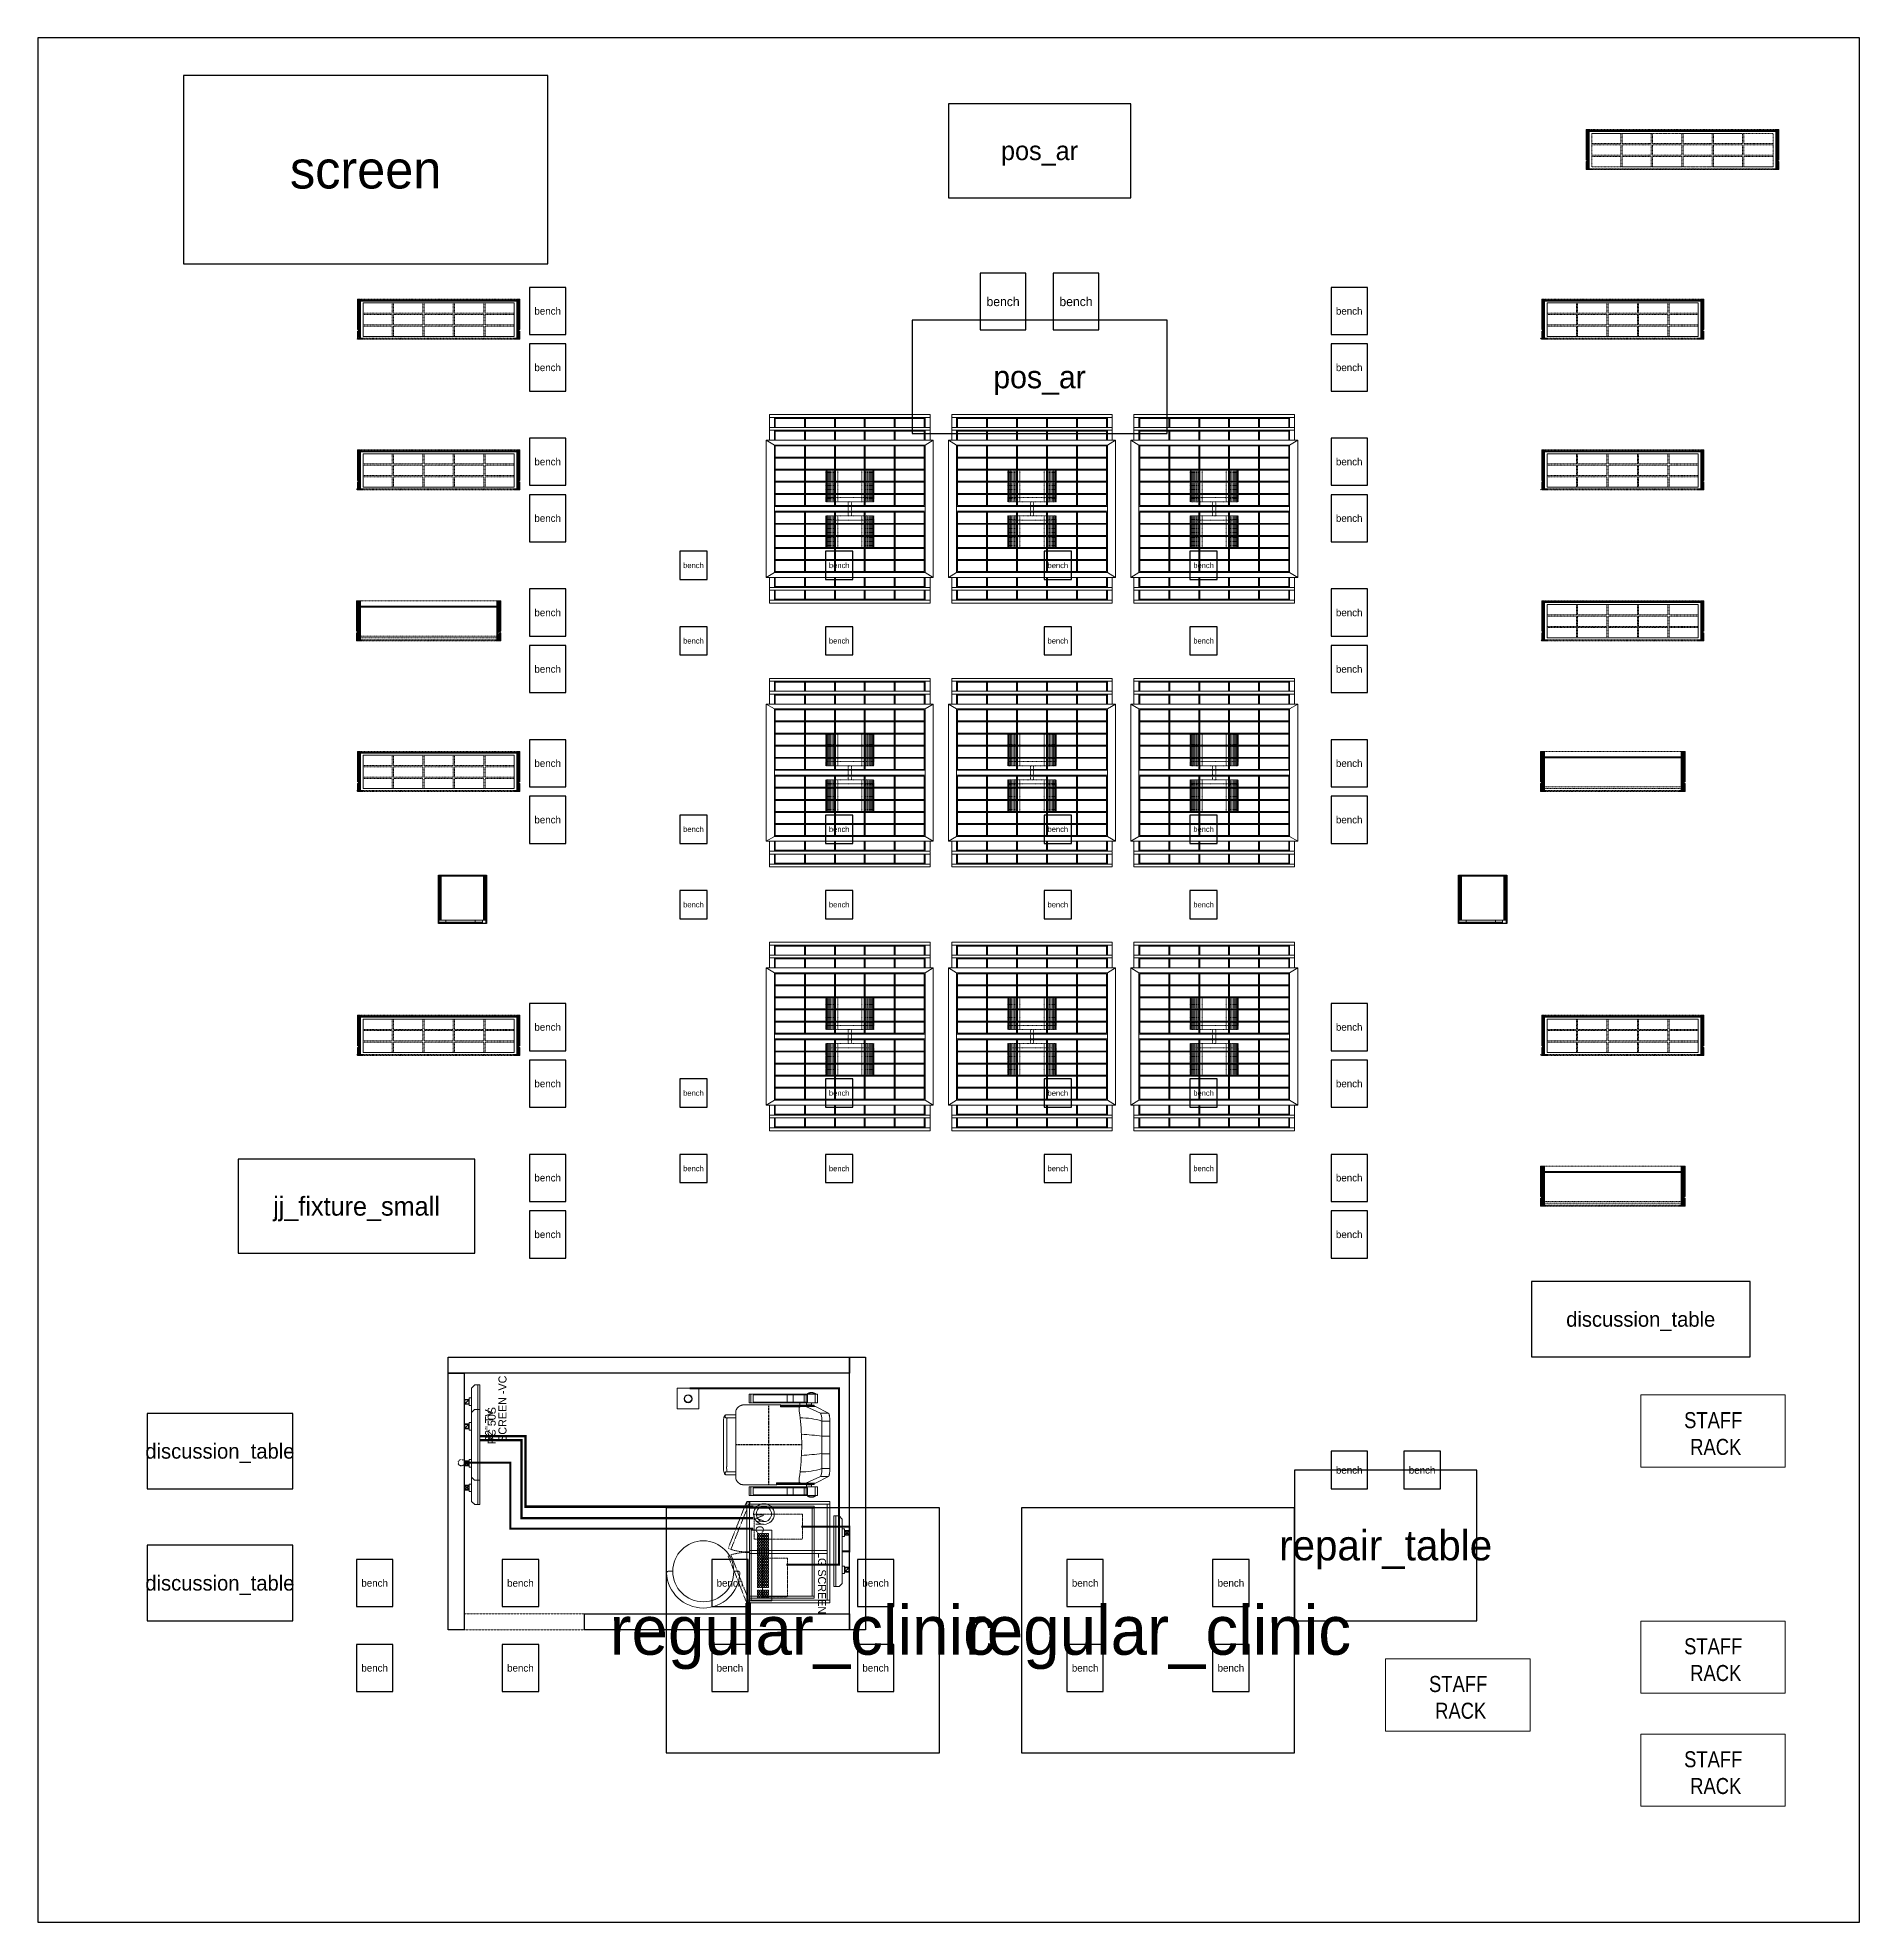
# Model space of a CAD drawing. Header units: metres. Extents: x 0 to 11348, y 0 to 11743.
import ezdxf
from ezdxf.enums import TextEntityAlignment as Align

# ---------------------------------------------------------------- set-up
doc = ezdxf.new("R2010")
doc.units = ezdxf.units.M
for name, pattern in [('a_p6_plan_L18$0$HIDDEN', [0.375, 0.25, -0.125]), ('ACAD_ISO03W100', [30, 12, -18]), ('HIDDEN', [9.525, 6.35, -3.175])]:
    doc.linetypes.add(name, pattern=pattern)
for name, color, linetype in [('FixtureLabels', 2, 'Continuous'), ('Fixtures', 3, 'Continuous'), ('FloorPlan', 1, 'Continuous')]:
    doc.layers.add(name, color=color, linetype=linetype)
for name, color, linetype, lineweight in [('I-LK CURTAIN', 5, 'a_p6_plan_L18$0$HIDDEN', 9), ('I-LK DIM', 252, 'Continuous', 5), ('I-LK EQPMT', 3, 'Continuous', 18), ('I-LK FF&E', 1, 'Continuous', 9), ('I-LK FURNITURE', 13, 'Continuous', 9), ('I-LK IT', 3, 'Continuous', 18), ('I-LK PARTITION', 21, 'Continuous', 25), ('I-LK TEXT', 31, 'Continuous', 5), ('LN-ELEVATION-1', 81, 'Continuous', 13), ('LN-ELEVATION-2', 103, 'Continuous', 20), ('LN-ELEVATION-3', 125, 'a_p6_plan_L18$0$HIDDEN', 18), ('LN-ELEVATION-4', 145, 'Continuous', 13), ('LN-ELEVATION-5', 167, 'Continuous', 5), ('LN-HATCH', 251, 'Continuous', 0)]:
    doc.layers.add(name, color=color, linetype=linetype, lineweight=lineweight)
doc.styles.add('LK TXT', font='Arial Narrow.ttf')
pattern_1 = [(45, (7858558.917, 3503823.203), (-4.4901280605, 4.4901280605), [])]
pattern_2 = [(45, (4208834.247, 1706614.74), (-4.4901280605, 4.4901280605), [])]
pattern_3 = [(45, (4209134.247, 1706614.74), (-4.4901280605, 4.4901280605), [])]
pattern_4 = [(45, (7858054.0837, 3504049.203), (-4.4901280605, 4.4901280605), [])]

msp = doc.modelspace()

# ---------------------------------------------------------------- texts
at = {"layer": 'FixtureLabels'}
for s, height, p in [('pos_ar', 117.4, (6241, 11039)), ('screen', 234.9, (2043, 10921)), ('bench', 56.7, (6014, 10099)), ('bench', 56.7, (6468, 10099)), ('bench', 45.4, (3177, 10040)), ('bench', 45.4, (8170, 10040)), ('bench', 45.4, (3177, 9688)), ('pos_ar', 140.9, (6241, 9629)), ('bench', 45.4, (8170, 9688)), ('bench', 45.4, (3177, 9101)), ('bench', 45.4, (8170, 9101)), ('bench', 45.4, (3177, 8749)), ('bench', 45.4, (8170, 8749)), ('bench', 34, (4085, 8455)), ('bench', 34, (4993, 8455)), ('bench', 34, (6355, 8455)), ('bench', 34, (7263, 8455)), ('bench', 45.4, (3177, 8161)), ('bench', 45.4, (8170, 8161)), ('bench', 34, (4085, 7985)), ('bench', 34, (4993, 7985)), ('bench', 34, (6355, 7985)), ('bench', 34, (7263, 7985)), ('bench', 45.4, (3177, 7809)), ('bench', 45.4, (8170, 7809)), ('bench', 45.4, (3177, 7222)), ('bench', 45.4, (8170, 7222)), ('bench', 45.4, (3177, 6870)), ('bench', 34, (4085, 6811)), ('bench', 34, (4993, 6811)), ('bench', 34, (6355, 6811)), ('bench', 34, (7263, 6811)), ('bench', 45.4, (8170, 6870)), ('bench', 34, (4085, 6341)), ('bench', 34, (4993, 6341)), ('bench', 34, (6355, 6341)), ('bench', 34, (7263, 6341)), ('bench', 45.4, (3177, 5578)), ('bench', 45.4, (8170, 5578)), ('bench', 45.4, (3177, 5226)), ('bench', 34, (4085, 5167)), ('bench', 34, (4993, 5167)), ('bench', 34, (6355, 5167)), ('bench', 34, (7263, 5167)), ('bench', 45.4, (8170, 5226)), ('bench', 34, (4085, 4697)), ('bench', 34, (4993, 4697)), ('bench', 34, (6355, 4697)), ('bench', 34, (7263, 4697)), ('bench', 45.4, (3177, 4639)), ('bench', 45.4, (8170, 4639)), ('jj_fixture_small', 117.43, (1986, 4462)), ('bench', 45.4, (3177, 4286)), ('bench', 45.4, (8170, 4286)), ('discussion_table', 93.94, (9986, 3758)), ('discussion_table', 93.94, (1135, 2936)), ('bench', 45.4, (8170, 2818)), ('bench', 45.4, (8624, 2818)), ('repair_table', 187.89, (8397, 2349)), ('discussion_table', 93.94, (1135, 2114)), ('bench', 45.4, (2099, 2114)), ('bench', 45.4, (3007, 2114)), ('bench', 45.4, (4312, 2114)), ('bench', 45.4, (5220, 2114)), ('bench', 45.4, (6525, 2114)), ('bench', 45.4, (7433, 2114)), ('regular_clinic', 305.32, (4766, 1820)), ('regular_clinic', 305.32, (6979, 1820)), ('bench', 45.4, (2099, 1585)), ('bench', 45.4, (3007, 1585)), ('bench', 45.4, (4312, 1585)), ('bench', 45.4, (5220, 1585)), ('bench', 45.4, (6525, 1585)), ('bench', 45.4, (7433, 1585))]:
    msp.add_text(s, height=height, dxfattribs=at).set_placement(p, align=Align.MIDDLE_CENTER)

# ---------------------------------------------------------------- blocks, each defined once
blk = doc.blocks.new('clinic screen')
at = {"layer": 'I-LK EQPMT', "ltscale": 12}
for p, q in [((-220, -19), (-201, 0)), ((201, 0), (-201, 0)), ((-139, 0), (-139, 16)), ((-139, 16), (-92, 16)), ((-92, 16), (-92, 0)), ((92, 16), (92, 0)), ((92, 16), (139, 16)), ((139, 0), (139, 16)), ((220, -19), (201, 0)), ((-220, -39), (-220, -19)), ((220, -39), (220, -19))]:
    blk.add_line(p, q, dxfattribs=at)
at = {"layer": 'I-LK EQPMT'}
for p, q in [((-103, 43), (-127, 19)), ((-127, 43), (-103, 19)), ((103, 43), (127, 19))]:
    blk.add_line(p, q, dxfattribs=at)
for points in [[(-130, 16), (-100, 16), (-100, 46), (-130, 46)], [(-127, 19), (-103, 19), (-103, 43), (-127, 43)], [(130, 16), (100, 16), (100, 46), (130, 46)], [(127, 19), (103, 19), (103, 43), (127, 43)]]:
    blk.add_lwpolyline(points, close=True, dxfattribs=at)
at = {"layer": 'I-LK EQPMT', "ltscale": 12}
blk.add_lwpolyline([(-220, -52), (-220, -39), (220, -39), (220, -52)], close=True, dxfattribs=at)
at = {"layer": 'I-LK EQPMT', "ltscale": 12, "insert": (5, -100), "char_height": 50, "attachment_point": 1}
blk.add_mtext_dynamic_manual_height_columns('LG SCREEN', width=466.48, gutter_width=12.5, heights=[0], dxfattribs=at)
blk = doc.blocks.new('a$c18799085')
at = {"layer": 'I-LK EQPMT', "ltscale": 12}
for p, q in [((81, 110), (81, 125)), ((81, 125), (128, 125)), ((128, 125), (128, 110)), ((617, 125), (617, 110)), ((617, 125), (664, 125)), ((664, 110), (664, 125)), ((0, 90), (19, 110)), ((0, 71), (0, 90)), ((726, 110), (19, 110)), ((745, 90), (726, 110)), ((745, 71), (745, 90))]:
    blk.add_line(p, q, dxfattribs=at)
at = {"layer": 'I-LK EQPMT'}
for p, q in [((117, 153), (93, 128)), ((93, 153), (117, 128)), ((628, 153), (652, 128))]:
    blk.add_line(p, q, dxfattribs=at)
for points in [[(90, 125), (120, 125), (120, 156), (90, 156)], [(93, 128), (117, 128), (117, 153), (93, 153)], [(655, 125), (625, 125), (625, 156), (655, 156)], [(652, 128), (628, 128), (628, 153), (652, 153)]]:
    blk.add_lwpolyline(points, close=True, dxfattribs=at)
at = {"layer": 'I-LK EQPMT', "ltscale": 12}
blk.add_lwpolyline([(0, 58), (0, 71), (745, 71), (745, 58)], close=True, dxfattribs=at)
at = {"layer": 'I-LK TEXT', "color": 0, "ltscale": 2, "insert": (391, 26), "char_height": 50, "attachment_point": 1}
blk.add_mtext_dynamic_manual_height_columns('32" TV SCREEN -VC', width=466.48, gutter_width=12.5, heights=[0], dxfattribs=at)
blk = doc.blocks.new('clinic pc50s')
at = {"layer": 'I-LK EQPMT', "ltscale": 12}
for p, q in [((8, 107), (27, 126)), ((429, 126), (27, 126)), ((90, 126), (90, 142)), ((90, 142), (136, 142)), ((136, 142), (136, 126)), ((320, 142), (320, 126)), ((320, 142), (367, 142)), ((367, 126), (367, 142)), ((448, 107), (429, 126)), ((8, 87), (8, 107)), ((448, 87), (448, 107))]:
    blk.add_line(p, q, dxfattribs=at)
at = {"layer": 'I-LK EQPMT'}
for p, q in [((125, 169), (101, 145)), ((101, 169), (125, 145)), ((331, 169), (355, 145))]:
    blk.add_line(p, q, dxfattribs=at)
for points in [[(98, 142), (128, 142), (128, 172), (98, 172)], [(101, 145), (125, 145), (125, 169), (101, 169)], [(358, 142), (328, 142), (328, 172), (358, 172)], [(355, 145), (331, 145), (331, 169), (355, 169)]]:
    blk.add_lwpolyline(points, close=True, dxfattribs=at)
at = {"layer": 'I-LK EQPMT', "ltscale": 12}
blk.add_lwpolyline([(8, 74), (8, 87), (448, 87), (448, 74)], close=True, dxfattribs=at)
at = {"layer": 'I-LK EQPMT', "ltscale": 12, "insert": (233, 26), "char_height": 50, "attachment_point": 1}
blk.add_mtext_dynamic_manual_height_columns('PC 50S', width=466.48, gutter_width=12.5, heights=[0], dxfattribs=at)
blk = doc.blocks.new('*u12')
at = {"layer": 'I-LK EQPMT', "ltscale": 12}
blk.add_lwpolyline([(6, 5), (-6, 5), (-6, -5), (6, -5)], close=True, dxfattribs=at)
blk = doc.blocks.new('*u13')
at = {"color": 0, "linetype": 'ByBlock', "lineweight": -2, "transparency": 16777216}
for p in [(0, 0), (18, 0), (36, 0), (54, 0), (72, 0), (90, 0), (108, 0), (126, 0), (144, 0), (162, 0), (180, 0), (198, 0), (216, 0), (233, 0), (251, 0), (269, 0), (287, 0), (305, 0), (323, 0), (0, -15), (0, -29), (0, -44), (0, -59), (18, -15), (18, -29), (18, -44), (18, -59), (36, -15), (36, -29), (36, -44), (36, -59), (54, -15), (54, -29), (54, -44), (54, -59), (72, -15), (72, -29), (72, -44), (72, -59), (90, -15), (90, -29), (90, -44), (90, -59), (108, -15), (108, -29), (108, -44), (108, -59), (126, -15), (126, -29), (126, -44), (126, -59), (144, -15), (144, -29), (144, -44), (144, -59), (162, -15), (162, -29), (162, -44), (162, -59), (180, -15), (180, -29), (180, -44), (180, -59), (198, -15), (198, -29), (198, -44), (198, -59), (216, -15), (216, -29), (216, -44), (216, -59), (233, -15), (233, -29), (233, -44), (233, -59), (251, -15), (251, -29), (251, -44), (251, -59), (269, -15), (269, -29), (269, -44), (269, -59), (287, -15), (287, -29), (287, -44), (287, -59), (305, -15), (305, -29), (305, -44), (305, -59), (323, -15), (323, -29), (323, -44), (323, -59)]:
    blk.add_blockref('*U12', p, dxfattribs=at)
blk = doc.blocks.new('*u10')
at = {"layer": 'I-LK EQPMT', "ltscale": 12}
blk.add_lwpolyline([(6, 5), (-6, 5), (-6, -5), (6, -5)], close=True, dxfattribs=at)
blk = doc.blocks.new('*u11')
at = {"color": 0, "linetype": 'ByBlock', "lineweight": -2, "transparency": 16777216}
for p in [(0, 0), (18, 0), (36, 0), (0, -15), (0, -29), (0, -44), (0, -59), (18, -15), (18, -29), (18, -44), (18, -59), (36, -15), (36, -29), (36, -44), (36, -59)]:
    blk.add_blockref('*U10', p, dxfattribs=at)
blk = doc.blocks.new('it keyboard')
at = {"ltscale": 12}
blk.add_lwpolyline([(8, 0), (8, 129), (448, 129), (448, 0)], close=True, dxfattribs=at)
for name, p in [('*U13', (35, 102)), ('*U11', (387, 102))]:
    blk.add_blockref(name, p)
blk = doc.blocks.new('it mic')
at = {"layer": 'I-LK EQPMT', "ltscale": 12}
for radius in [64.5, 47.4]:
    blk.add_circle((235, 65), radius, dxfattribs=at)
at = {"layer": 'I-LK EQPMT', "ltscale": 12, "insert": (233, 64), "char_height": 50, "attachment_point": 1}
blk.add_mtext_dynamic_manual_height_columns('MIC', width=466.48, gutter_width=12.5, heights=[0], dxfattribs=at)
blk = doc.blocks.new('clinic chair')
at = {"layer": 'Defpoints', "linetype": 'HIDDEN'}
for p, q in [((0, 206), (0, -206)), ((-249, 0), (249, 0))]:
    blk.add_line(p, q, dxfattribs=at)
at = {"layer": 'I-LK FURNITURE'}
for points in [[(-197, 373), (-238, 292), (-238, 231, 0.110434), (-238, 230), (-238, 199), (-238, 199)], [(238, 199), (238, 199), (238, 230, 0.107055), (238, 231), (238, 292), (197, 373)], [(236, 193, -0.026868), (242, 193), (242, 193), (242, 194), (242, 194), (242, 194), (242, 195), (242, 195), (242, 195), (242, 195), (242, 196), (242, 196), (242, 196), (242, 196), (242, 197), (241, 197), (241, 198), (241, 198), (241, 199), (241, 199), (241, 199), (240, 199), (240, 200), (240, 200), (240, 200), (240, 200), (240, 200), (239, 201), (239, 201), (239, 201), (239, 201), (238, 201), (238, 202)], [(249, 73, 0.004277), (236, 73), (236, 193)], [(-249, 48, -0.00446), (-236, 48), (-236, 48), (-236, 48), (-238, 49), (-241, 50), (-243, 51), (-244, 52), (-245, 52), (-245, 52), (-245, 53), (-245, 53), (-245, 53), (-244, 53), (-244, 54), (-244, 54), (-244, 54), (-244, 54), (-244, 55), (-244, 55), (-243, 55), (-243, 55), (-243, 55), (-243, 56), (-243, 56), (-243, 56), (-243, 56), (-243, 57), (-243, 57), (-243, 57), (-243, 57), (-243, 58), (-243, 58), (-243, 58), (-243, 59), (-243, 59), (-243, 59)]]:
    blk.add_lwpolyline(points, format="xyb", dxfattribs=at)
for points in [[(-147, 331), (-147, 381), (-152, 381), (-156, 380), (-160, 380), (-164, 380), (-168, 380), (-172, 379), (-176, 379), (-179, 379), (-183, 378), (-185, 377), (-188, 377), (-190, 376), (-193, 376), (-194, 375), (-195, 374), (-196, 373), (-197, 373), (-197, 322)], [(-147, 381), (147, 381)], [(-55, 331), (-55, 381)], [(55, 331), (55, 381)], [(197, 322), (197, 373), (196, 373), (196, 374), (194, 375), (193, 376), (191, 376), (188, 377), (186, 377), (183, 378), (179, 379), (176, 379), (172, 379), (168, 380), (164, 380), (160, 380), (156, 380), (152, 381), (147, 381), (147, 331)], [(-316, 291), (-318, 291), (-319, 290), (-319, 290), (-319, 289), (-320, 289), (-320, 288), (-320, 288), (-321, 287), (-321, 286), (-321, 286), (-322, 285), (-322, 285), (-322, 284), (-322, 284), (-323, 283), (-323, 283), (-323, 282), (-323, 282), (-323, 281), (-324, 280), (-324, 280), (-324, 279), (-324, 278), (-325, 278), (-325, 277), (-325, 277), (-325, 276), (-325, 275), (-325, 275), (-326, 274), (-326, 274), (-326, 272), (-326, 270), (-326, 270), (-326, 269), (-326, 269), (-326, 268), (-326, 268), (-326, 267), (-326, 267), (-326, 266), (-326, 266), (-326, 265), (-326, 265), (-326, 264), (-326, 264), (-326, 263), (-326, 262), (-326, 262), (-326, 261), (-326, 261), (-326, 259), (-326, 259), (-326, 258), (-326, 258), (-326, 257), (-325, 257), (-325, 256), (-325, 256), (-325, 255), (-325, 254), (-325, 254), (-325, 253), (-324, 253), (-324, 252), (-324, 251), (-324, 251), (-323, 250), (-323, 250), (-323, 249), (-323, 249), (-323, 248), (-322, 248), (-322, 247), (-322, 246), (-322, 246), (-321, 245), (-321, 245), (-321, 244), (-320, 244), (-320, 243), (-320, 243), (-319, 242), (-319, 242), (-319, 241), (-318, 241), (-316, 241)], [(-318, 241), (-318, 291)], [(-262, 290), (-262, 303), (-316, 303), (-316, 290), (-262, 290), (-262, 187)], [(-316, 290), (-316, 187)], [(-267, 187), (-267, 242), (-311, 242), (-311, 187)], [(-248, 266), (-250, 267), (-262, 267)], [(-262, 235), (-250, 235), (-248, 236)], [(-250, 235), (-250, 267)], [(-238, 277), (-242, 277), (-242, 283), (-242, 283), (-243, 283), (-243, 283), (-243, 283), (-243, 283), (-243, 283), (-244, 283), (-244, 283), (-244, 283), (-244, 283), (-244, 283), (-245, 282), (-245, 282), (-245, 282), (-245, 282), (-246, 282), (-246, 282), (-246, 282), (-246, 282), (-246, 282), (-246, 281), (-247, 281), (-247, 281), (-247, 281), (-247, 281), (-247, 281), (-247, 281), (-247, 280), (-247, 280), (-248, 280), (-248, 280), (-248, 280), (-248, 279), (-248, 279), (-248, 279), (-248, 278), (-248, 278), (-248, 278), (-248, 278), (-248, 278), (-248, 277), (-248, 277), (-248, 277), (-248, 277), (-248, 277)], [(-243, 258), (-243, 277), (-248, 277), (-248, 258)], [(-248, 215), (-248, 210), (-243, 210), (-243, 215), (-248, 215), (-248, 236)], [(-238, 283), (-242, 283)], [(-243, 249), (-242, 249), (-242, 250), (-242, 250), (-242, 250), (-242, 277), (-242, 277), (-242, 277), (-242, 277), (-242, 277), (-242, 277), (-242, 277), (-242, 277), (-242, 277), (-242, 277), (-242, 277), (-243, 277), (-243, 277), (-243, 277)], [(-242, 250), (-241, 250), (-239, 250), (-238, 250)], [(-238, 202), (-238, 202), (-238, 201), (-239, 201), (-239, 201), (-239, 201), (-239, 201), (-239, 201), (-239, 200), (-240, 200), (-240, 200), (-240, 200), (-240, 200), (-240, 199), (-240, 199), (-241, 199), (-241, 199), (-241, 198), (-241, 198), (-241, 198), (-241, 197), (-242, 197), (-242, 197), (-242, 197), (-242, 196), (-242, 196), (-242, 196), (-242, 196), (-242, 195), (-242, 195), (-242, 195), (-242, 195), (-242, 194), (-242, 194), (-242, 194), (-243, 193), (-243, 232), (-242, 236), (-241, 240), (-240, 244), (-238, 246)], [(-243, 236), (-243, 215)], [(-238, 231), (-197, 322)], [(-238, 230), (-238, 230), (-238, 291), (-238, 291), (-238, 291), (-238, 291), (-238, 291), (-238, 291), (-238, 292), (-238, 292), (-238, 292)], [(147, 331), (-147, 331)], [(197, 321), (197, 322), (197, 322)], [(197, 322), (238, 231)], [(238, 246), (239, 245), (240, 242), (241, 239), (242, 236), (242, 232), (242, 193), (242, 84), (242, 82), (241, 80), (240, 77), (238, 75), (236, 73), (236, 73), (236, 73), (238, 74), (241, 75), (243, 76), (244, 77), (245, 77), (245, 77), (245, 78), (245, 78), (245, 78), (244, 78), (244, 79), (244, 79), (244, 79), (244, 79), (244, 80), (244, 80), (243, 80), (243, 80), (243, 80), (243, 81), (243, 81), (243, 81), (243, 81), (243, 82), (243, 82), (243, 82), (243, 82), (243, 83), (243, 83), (243, 83), (243, 84), (242, 84), (242, 84)], [(238, 230), (238, 230), (238, 291), (238, 291), (238, 291), (238, 291), (238, 291), (238, 291), (238, 292), (238, 292), (238, 292)], [(248, 277), (248, 277), (248, 277), (248, 278), (248, 278), (248, 278), (248, 278), (248, 279), (248, 279), (248, 279), (248, 279), (248, 280), (248, 280), (248, 280), (247, 280), (247, 280), (247, 281), (247, 281), (247, 281), (247, 281), (247, 281), (247, 281), (246, 282), (246, 282), (246, 282), (246, 282), (245, 282), (245, 282), (245, 282), (245, 282), (244, 283), (244, 283), (244, 283), (244, 283), (244, 283), (244, 283), (243, 283), (243, 283), (243, 283), (243, 283), (243, 283), (242, 283), (242, 283), (242, 277), (238, 277)], [(242, 283), (238, 283)], [(238, 250), (239, 250), (242, 250)], [(242, 258), (242, 277), (248, 277), (248, 258)], [(242, 249), (242, 249), (242, 250), (242, 250), (242, 250), (242, 250), (242, 250), (242, 277), (242, 277), (242, 277), (242, 277), (242, 277), (242, 277), (242, 277), (242, 277), (242, 277), (242, 277), (242, 277), (242, 277), (242, 277), (242, 277)], [(242, 214), (242, 210), (248, 210), (248, 214), (242, 214), (242, 236)], [(262, 267), (249, 267), (248, 266)], [(248, 236), (249, 235), (262, 235)], [(248, 214), (248, 236)], [(249, 267), (249, 235)], [(316, 290), (316, 303), (262, 303), (262, 290), (316, 290), (316, 187)], [(262, 290), (262, 187)], [(311, 187), (311, 242), (266, 242), (266, 187)], [(316, 241), (318, 241), (319, 241), (319, 242), (320, 243), (320, 243), (321, 244), (321, 245), (321, 245), (321, 246), (322, 246), (322, 247), (322, 247), (322, 247), (322, 248), (323, 248), (323, 249), (323, 249), (323, 250), (323, 250), (324, 251), (324, 252), (324, 252), (324, 253), (325, 254), (325, 255), (325, 255), (325, 256), (325, 257), (325, 257), (326, 258), (326, 258), (326, 259), (326, 259), (326, 260), (326, 261), (326, 262), (326, 262), (326, 263), (326, 264), (326, 264), (326, 265), (326, 265), (326, 266), (326, 266), (326, 267), (326, 267), (326, 268), (326, 268), (326, 269), (326, 270), (326, 270), (326, 271), (326, 272), (326, 273), (326, 273), (326, 274), (325, 275), (325, 275), (325, 276), (325, 277), (325, 277), (325, 278), (325, 278), (324, 279), (324, 280), (324, 280), (324, 281), (323, 282), (323, 282), (323, 283), (323, 283), (322, 284), (322, 285), (322, 286), (321, 286), (321, 287), (321, 287), (321, 287), (320, 288), (320, 289), (320, 289), (319, 290), (319, 290), (319, 290), (318, 291), (316, 291)], [(318, 291), (318, 241)], [(-316, 155), (-316, 187), (-311, 187), (-311, 155)], [(-316, -112), (-316, 155), (-311, 155), (-311, -92), (-311, -92), (-311, -92), (-311, -92), (-311, -92), (-311, -93), (-311, -93), (-311, -93), (-311, -93), (-311, -94), (-311, -94), (-311, -94), (-311, -94), (-311, -94), (-311, -95), (-310, -95), (-310, -95), (-310, -95), (-310, -95), (-310, -95), (-310, -96), (-310, -96), (-309, -96), (-309, -96), (-309, -96), (-309, -96), (-308, -96), (-308, -97), (-308, -97), (-308, -97), (-308, -97), (-307, -97), (-307, -97), (-307, -97), (-307, -97), (-307, -97), (-306, -97), (-271, -97), (-271, -97), (-271, -97), (-271, -97), (-271, -97), (-270, -97), (-270, -97), (-270, -97), (-270, -97), (-270, -96), (-270, -96), (-269, -96), (-269, -96), (-269, -96), (-269, -96), (-269, -96), (-268, -96), (-268, -96), (-268, -95), (-268, -95), (-268, -95), (-268, -95), (-268, -95), (-267, -95), (-267, -95), (-267, -94), (-267, -94), (-267, -94), (-267, -94), (-267, -93), (-267, -93), (-267, -93), (-267, -93), (-267, -93), (-267, -92), (-267, -92), (-267, -92), (-267, -92), (-267, 155), (-262, 155), (-262, -112)], [(-267, 234), (-311, 234)], [(-267, 220), (-311, 220)], [(-267, 153), (-311, 153)], [(-267, 155), (-267, 187), (-262, 187), (-262, 155)], [(-248, 210), (-248, 149)], [(-248, 51), (-248, 53), (-248, 149), (-243, 149), (-243, 61)], [(-243, 223), (-242, 223), (-242, 223), (-242, 223), (-242, 223), (-242, 223), (-242, 224)], [(-243, 210), (-243, 149)], [(-236, 193), (-237, 193), (-237, 193), (-238, 193), (-239, 193), (-239, 193), (-240, 193), (-240, 193), (-241, 193), (-242, 193), (-243, 193), (-243, 59), (-242, 57), (-241, 55), (-240, 52), (-238, 50), (-236, 48), (-236, 193)], [(-238, 199), (-238, 199), (-238, 199), (-238, 199), (-238, 198), (-238, 198), (-238, 198), (-238, 197), (-238, 197), (-238, 197), (-238, 197), (-237, 196), (-237, 196), (-237, 196), (-237, 196), (-237, 195), (-237, 195), (-237, 195), (-237, 195), (-236, 194), (-236, 194), (-236, 194), (-236, 193), (-236, 193), (-235, 193), (-235, 193), (-235, 192), (-235, 192), (-235, 192), (-235, 192), (-234, 192), (-234, 191), (-233, 191), (-233, 191), (-233, 191), (-233, 191), (-232, 190), (-232, 190), (-232, 190), (-232, 190), (-231, 190), (-231, 190), (-231, 190), (-230, 190), (-230, 190), (-230, 190), (-230, 190), (-229, 189), (-229, 189), (-229, 189), (-228, 189), (-228, 189), (-228, 189), (-215, 189)], [(-215, 189), (-208, 190), (-187, 193), (-167, 196), (-146, 198), (-125, 200), (-104, 202), (-83, 203), (-62, 204), (-42, 205), (-21, 206), (0, 206), (21, 206), (42, 205), (63, 204), (84, 203), (105, 202), (126, 200), (146, 198), (167, 196), (188, 193), (209, 190), (215, 189)], [(215, 189), (228, 189), (228, 189), (229, 189), (229, 189), (229, 189), (229, 189), (230, 190), (230, 190), (231, 190), (231, 190), (231, 190), (231, 190), (232, 190), (232, 190), (232, 190), (232, 190), (232, 190), (233, 191), (233, 191), (233, 191), (233, 191), (234, 191), (234, 192), (235, 192), (235, 192), (235, 192), (235, 192), (235, 193), (236, 193), (236, 193), (236, 193), (236, 194), (237, 194), (237, 194), (237, 195), (237, 195), (237, 195), (237, 195), (237, 196), (237, 196), (237, 196), (238, 196), (238, 197), (238, 197), (238, 197), (238, 198), (238, 198), (238, 198), (238, 199), (238, 199), (238, 199), (238, 199), (238, 199)], [(242, 224), (242, 223), (242, 223), (242, 223), (242, 223)], [(242, 149), (242, 210)], [(248, 76), (248, 149), (242, 149), (242, 84)], [(248, 149), (248, 210)], [(262, 194), (248, 194)], [(262, 155), (262, 187), (266, 187), (266, 155)], [(316, 155), (316, -112), (262, -112), (262, -122), (316, -122), (316, -112)], [(262, -112), (262, 155), (266, 155), (266, -92), (266, -92), (266, -92), (266, -92), (267, -92), (267, -92), (267, -93), (267, -93), (267, -93), (267, -93), (267, -93), (267, -94), (267, -94), (267, -94), (267, -94), (267, -94), (267, -94), (267, -94), (268, -95), (268, -95), (268, -95), (268, -95), (268, -95), (268, -95), (268, -95), (269, -96), (269, -96), (269, -96), (269, -96), (269, -96), (270, -96), (270, -96), (270, -96), (270, -97), (271, -97), (271, -97), (271, -97), (271, -97), (271, -97), (306, -97), (307, -97), (307, -97), (307, -97), (307, -97), (307, -97), (308, -97), (308, -96), (308, -96), (308, -96), (308, -96), (309, -96), (309, -96), (309, -96), (309, -96), (309, -96), (309, -96), (310, -95), (310, -95), (310, -95), (310, -95), (310, -95), (310, -95), (311, -94), (311, -94), (311, -94), (311, -94), (311, -94), (311, -94), (311, -93), (311, -93), (311, -93), (311, -93), (311, -93), (311, -92), (311, -92), (311, -92), (311, -92), (311, -92), (311, -92), (311, 155)], [(311, 234), (266, 234)], [(311, 220), (266, 220)], [(311, 153), (266, 153)], [(-267, 115), (-311, 115)], [(-249, -156), (-249, 48), (-249, 48), (-249, 49), (-249, 49), (-249, 49), (-249, 49), (-249, 49), (-249, 50), (-249, 50), (-249, 50), (-249, 50), (-249, 50), (-248, 51), (-248, 51), (-248, 51), (-248, 51), (-248, 52), (-248, 52), (-248, 52), (-248, 52), (-248, 52), (-247, 52), (-247, 53), (-247, 53), (-247, 53), (-247, 53), (-247, 53), (-246, 53), (-245, 52)], [(-248, 53), (-247, 53)], [(-247, 53), (-246, 53), (-246, 54), (-245, 54), (-245, 54), (-245, 55), (-245, 55), (-245, 55), (-244, 55), (-244, 56), (-244, 56), (-244, 56), (-244, 56), (-244, 57), (-244, 57), (-243, 57), (-243, 57), (-243, 57), (-243, 58), (-243, 58), (-243, 59), (-243, 59), (-243, 59), (-243, 59), (-243, 60), (-243, 60), (-243, 60), (-243, 61), (-243, 61), (-243, 61)], [(247, 78), (246, 78), (245, 77)], [(248, 76), (249, 75), (249, 75), (249, 75), (249, 75), (249, 74), (249, 74), (249, 74), (249, 73), (249, 73), (249, -156)], [(311, 115), (266, 115)], [(-249, -156), (-249, -156), (-249, -157), (-249, -157), (-249, -158), (-249, -158), (-249, -159), (-249, -160), (-249, -161), (-249, -162), (-249, -162), (-249, -163), (-248, -164), (-248, -164), (-248, -165), (-248, -166), (-248, -166), (-248, -167), (-248, -167), (-247, -168), (-247, -169), (-247, -170), (-247, -170), (-246, -171), (-246, -172), (-246, -173), (-246, -173), (-246, -174), (-246, -174), (-245, -175), (-245, -176), (-244, -176), (-244, -178), (-243, -179), (-243, -180), (-242, -181), (-242, -181), (-242, -182), (-241, -183), (-241, -183)], [(-199, -206), (-199, -206), (-206, -205), (-212, -204), (-218, -202), (-224, -199), (-229, -196), (-233, -192), (-237, -188), (-241, -183), (-241, -183), (-241, -183)], [(199, -206), (-199, -206)], [(-187, -206), (-187, -263), (-187, -265), (-187, -266), (-186, -268), (-185, -270), (-184, -271), (-183, -273), (-182, -274), (-180, -275), (-178, -276), (-175, -277), (-172, -278), (-169, -279), (-166, -280), (-163, -280), (-159, -281), (-156, -281), (-152, -282), (-149, -282), (-145, -282), (-141, -282), (-137, -282), (137, -282), (139, -282), (143, -282), (147, -282), (151, -282), (154, -282), (158, -281), (161, -281), (164, -280), (167, -279), (170, -279), (173, -278), (176, -277), (179, -276), (181, -274), (182, -273), (184, -272), (185, -270), (186, -269), (187, -267), (187, -265), (187, -263), (187, -263), (187, -206)], [(-177, -272), (-177, -272), (-177, -272), (-176, -272), (-176, -272), (-176, -272), (-176, -272), (-175, -272), (-175, -272), (-175, -272), (-174, -272), (-174, -272), (-174, -272), (-174, -272), (-173, -272), (-173, -271), (-172, -271), (-172, -271), (-172, -271), (-171, -270), (-171, -270), (-171, -270), (-171, -270), (-170, -270), (-170, -269), (-170, -269), (-170, -269), (-169, -268), (-169, -268), (-169, -268), (-169, -268), (-169, -268), (-169, -267), (-168, -267), (-168, -267), (-168, -266), (-168, -266), (-168, -266), (-168, -266), (-168, -265), (-168, -265), (-168, -265), (-168, -265), (-168, -264), (-168, -264), (-168, -264), (-168, -264), (-168, -263), (-168, -263), (-168, -206)], [(177, -272), (177, -272), (177, -272), (176, -272), (176, -272), (176, -272), (176, -272), (175, -272), (175, -272), (175, -272), (174, -272), (174, -272), (174, -272), (174, -272), (173, -272), (173, -271), (173, -271), (173, -271), (172, -271), (172, -271), (172, -271), (172, -271), (171, -270), (171, -270), (171, -270), (171, -270), (171, -270), (170, -270), (170, -269), (170, -269), (170, -269), (169, -268), (169, -268), (169, -268), (169, -268), (169, -268), (169, -267), (168, -267), (168, -267), (168, -266), (168, -266), (168, -266), (168, -266), (168, -266), (168, -265), (168, -265), (168, -265), (168, -264), (168, -264), (168, -264), (168, -264), (168, -263), (168, -263), (168, -206)], [(249, -156), (249, -156), (249, -157), (249, -157), (249, -158), (249, -158), (249, -159), (249, -160), (249, -161), (249, -161), (249, -162), (249, -162), (249, -163), (248, -164), (248, -164), (248, -165), (248, -165), (248, -166), (248, -166), (248, -167), (248, -167), (247, -168), (247, -169), (247, -170), (247, -170), (246, -171), (246, -172), (246, -173), (246, -173), (246, -174), (246, -174), (245, -175), (245, -175), (245, -176), (244, -176), (244, -177), (244, -178), (244, -178), (243, -179), (243, -180), (242, -181), (242, -182), (241, -183), (241, -183), (237, -188), (233, -192), (229, -196), (224, -199), (218, -202), (212, -204), (206, -205), (199, -206), (199, -206)], [(-187, -263), (-187, -263), (-187, -264), (-187, -264), (-187, -264), (-187, -265), (-187, -265), (-187, -265), (-187, -265), (-187, -266), (-187, -266), (-187, -266), (-187, -266), (-187, -267), (-187, -267), (-186, -267), (-186, -268), (-186, -268), (-186, -268), (-186, -268), (-186, -268), (-185, -269), (-185, -269), (-185, -269), (-185, -270), (-184, -270), (-184, -270), (-184, -270), (-184, -270), (-183, -271), (-183, -271), (-183, -271), (-182, -271), (-182, -272), (-181, -272), (-181, -272), (-181, -272), (-181, -272), (-180, -272), (-180, -272), (-180, -272), (-179, -272), (-179, -272), (-179, -272), (-179, -272), (-178, -272), (-178, -272), (-177, -272)], [(168, -259), (167, -259), (165, -259), (164, -260), (162, -260), (159, -261), (157, -261), (154, -262), (151, -262), (148, -262), (145, -262), (141, -262), (138, -262), (137, -262), (-137, -262)], [(177, -272), (178, -272), (178, -272), (179, -272), (179, -272), (179, -272), (179, -272), (180, -272), (180, -272), (180, -272), (181, -272), (181, -272), (181, -272), (181, -272), (182, -272), (182, -271), (183, -271), (183, -271), (183, -271), (183, -271), (183, -271), (184, -270), (184, -270), (184, -270), (184, -270), (185, -270), (185, -269), (185, -269), (185, -269), (185, -269), (186, -268), (186, -268), (186, -268), (186, -268), (186, -267), (187, -267), (187, -267), (187, -266), (187, -266), (187, -266), (187, -265), (187, -265), (187, -265), (187, -265), (187, -264), (187, -264), (187, -264), (187, -263), (187, -263), (187, -263)]]:
    blk.add_lwpolyline(points, dxfattribs=at)
for points in [[(-248, 236), (-243, 236), (-243, 258), (-248, 258)], [(248, 258), (242, 258), (242, 236), (248, 236)], [(316, 187), (311, 187), (311, 155), (316, 155)], [(-262, -112), (-316, -112), (-316, -122), (-262, -122)]]:
    blk.add_lwpolyline(points, close=True, dxfattribs=at)
for centre, radius, start, end in [((247, 204), 415, 162.0923, 181.0762), ((4675, -167), 4756, 173.9822, 175.5169), ((-4675, -167), 4756, 4.4831, 6.0178), ((-247, 204), 415, 358.9238, 17.9077), ((-140, -164), 98.4, 253.9957, 271.677)]:
    blk.add_arc(centre, radius, start, end, dxfattribs=at)
for points in [[(-147, 331), (-173, 331), (-195, 327), (-197, 322)], [(197, 322), (195, 327), (173, 331), (147, 331)]]:
    blk.add_open_spline(points, degree=3, dxfattribs=at)
blk = doc.blocks.new('clinic chair trial set')
at = {"layer": 'I-LK FURNITURE'}
blk.add_lwpolyline([(500, 633), (500, 0), (0, 0), (0, 633)], close=True, dxfattribs=at)
at = {"layer": 'I-LK FURNITURE', "color": 146, "lineweight": 0, "true_color": 0x105689, "transparency": 33554536}
for points in [[(98, 603), (98, 591), (500, 591), (500, 603)], [(98, 591), (98, 42), (110, 42), (110, 591)], [(98, 30), (98, 42), (500, 42), (500, 30)]]:
    blk.add_lwpolyline(points, close=True, dxfattribs=at)
at = {"layer": 'I-LK FURNITURE', "color": 146, "true_color": 0x105689}
blk.add_lwpolyline([(500, 633), (500, 0), (518, 0), (518, 633)], close=True, dxfattribs=at)
at = {"layer": 'LN-ELEVATION-2'}
for points in [[(0, 633), (0, 615), (498, 615), (498, 633)], [(0, 18), (0, 615), (18, 615), (18, 18)], [(500, 318), (500, 633), (518, 633), (518, 318)], [(18, 308), (18, 326), (500, 326), (500, 308)], [(518, 0), (518, 315), (500, 315), (500, 0)], [(0, 0), (0, 18), (498, 18), (498, 0)]]:
    blk.add_lwpolyline(points, close=True, dxfattribs=at)
at = {"layer": 'LN-ELEVATION-3', "color": 20, "linetype": 'ACAD_ISO03W100', "ltscale": 0.05, "true_color": 0xff2424}
for points in [[(617, 333), (501, 626), (518, 633), (634, 340)], [(617, 300), (501, 7), (518, 0), (634, 293)]]:
    blk.add_lwpolyline(points, close=True, dxfattribs=at)
for centre, radius, start, end in [((516, 654), 336, 270.293, 287.4598), ((518, 0), 315, 71.6738, 90)]:
    blk.add_arc(centre, radius, start, end, dxfattribs=at)
at = {"layer": 'LN-ELEVATION-4', "color": 20, "linetype": 'ACAD_ISO03W100', "ltscale": 0.001, "true_color": 0xff2424}
for points in [[(171, 398), (471, 398), (471, 553), (171, 553)], [(265, 278), (265, 38), (420, 38), (420, 278)]]:
    blk.add_lwpolyline(points, close=True, dxfattribs=at)
at = {"layer": 'I-LK PARTITION', "rotation": 90.00000000000006}
blk.add_blockref('CLINIC CHAIR', (381, 985), dxfattribs=at)
blk = doc.blocks.new('doctors stool')
at = {"ltscale": 100}
blk.add_lwpolyline([(228, 38), (228, 9, -0.426474), (218, 0, -0.959166), (218, 456, -0.426474), (228, 446), (228, 418)], format="xyb", dxfattribs=at)
blk.add_circle((228, 228), 190, dxfattribs=at)
blk = doc.blocks.new('a$c4fdbbfdd')
at = {"color": 13, "linetype": 'ACAD_ISO03W100', "ltscale": 0.01, "true_color": 0xff4747}
for points, const_width in [([(2107, 407), (2434, 407), (2434, 1506), (1504, 1506)], 12), ([(1901, 768), (482, 768), (482, 1207), (198, 1207)], 15), ([(1901, 697), (457, 697), (457, 1182), (198, 1182)], 15), ([(2201, 643), (2500, 643), (2500, 490), (2454, 490)], 12)]:
    blk.add_lwpolyline(points, dxfattribs=dict(at, const_width=const_width))
blk.add_lwpolyline([(1901, 631, 12, 12, 0), (388, 631, 12, 12, 0), (388, 1042, 12, 12, 0), (100, 1042, 0, 0, 0)], format="xyseb", dxfattribs=at)
blk.add_circle((83, 1042), 20, dxfattribs=at)
at = {"layer": 'I-LK EQPMT'}
blk.add_lwpolyline([(1426, 1506), (1562, 1506), (1562, 1378), (1426, 1378)], close=True, dxfattribs=at)
for radius in [24.9, 22]:
    blk.add_circle((1495, 1440), radius, dxfattribs=at)
at = {"layer": 'I-LK FF&E', "xscale": -1}
blk.add_blockref('CLINIC CHAIR TRIAL SET', (2378, 168), dxfattribs=at)
at = {"layer": 'I-LK FF&E', "rotation": 90}
blk.add_blockref('DOCTORS STOOL', (1817, 137), dxfattribs=at)
at = {"layer": 'I-LK IT'}
for name, p, rotation in [('A$C18799085', (256, 781), 90), ('CLINIC PC50S', (272, 925), 90), ('IT MIC', (1902, 957), 270), ('CLINIC SCREEN', (2454, 490), 270), ('IT KEYBOARD', (1888, 629), 270)]:
    blk.add_blockref(name, p, dxfattribs=dict(at, rotation=rotation))
blk = doc.blocks.new('roc_clinic')
at = {"layer": 'I-LK CURTAIN', "ltscale": 5}
blk.add_lwpolyline([(100, 0), (850, 0), (850, 100), (100, 100)], close=True, dxfattribs=at)
at = {"layer": 'I-LK PARTITION'}
for points in [[(2500, 1600), (0, 1600), (0, 1700), (2500, 1700)], [(2500, 0), (2500, 1700), (2600, 1700), (2600, 0)], [(0, 1600), (100, 1600), (100, 0), (0, 0)], [(850, 100), (2500, 100), (2500, 0), (850, 0)]]:
    blk.add_lwpolyline(points, close=True, dxfattribs=at)
blk.add_blockref('A$C4fdbbfdd', (0, 0))
blk = doc.blocks.new('ROC_CLINIC_1')
blk.add_blockref('ROC_clinic', (4, 2))
blk = doc.blocks.new('STAFF_RACK_1')
at = {"layer": 'I-LK FF&E'}
blk.add_lwpolyline([(900, 468), (0, 468), (0, 18), (900, 18)], close=True, dxfattribs=at)
at = {"layer": 'I-LK TEXT', "color": 0, "linetype": 'Continuous', "ltscale": 3, "insert": (-98, 361), "char_height": 100, "attachment_point": 1, "style": 'LK TXT'}
blk.add_mtext_dynamic_manual_height_columns('\\pxqc;STAFF\\P RACK', width=1099.49, gutter_width=1, heights=[0], dxfattribs=at)
blk = doc.blocks.new('STAFF_RACK_2')
at = {"layer": 'I-LK FF&E'}
blk.add_lwpolyline([(900, 468), (0, 468), (0, 18), (900, 18)], close=True, dxfattribs=at)
at = {"layer": 'I-LK TEXT', "color": 0, "linetype": 'Continuous', "ltscale": 3, "insert": (-98, 361), "char_height": 100, "attachment_point": 1, "style": 'LK TXT'}
blk.add_mtext_dynamic_manual_height_columns('\\pxqc;STAFF\\P RACK', width=1099.49, gutter_width=1, heights=[0], dxfattribs=at)
blk = doc.blocks.new('STAFF_RACK_3')
at = {"layer": 'I-LK FF&E'}
blk.add_lwpolyline([(900, 468), (0, 468), (0, 18), (900, 18)], close=True, dxfattribs=at)
at = {"layer": 'I-LK TEXT', "color": 0, "linetype": 'Continuous', "ltscale": 3, "insert": (-98, 361), "char_height": 100, "attachment_point": 1, "style": 'LK TXT'}
blk.add_mtext_dynamic_manual_height_columns('\\pxqc;STAFF\\P RACK', width=1099.49, gutter_width=1, heights=[0], dxfattribs=at)
blk = doc.blocks.new('STAFF_RACK_4')
at = {"layer": 'I-LK FF&E'}
blk.add_lwpolyline([(900, 468), (0, 468), (0, 18), (900, 18)], close=True, dxfattribs=at)
at = {"layer": 'I-LK TEXT', "color": 0, "linetype": 'Continuous', "ltscale": 3, "insert": (-98, 361), "char_height": 100, "attachment_point": 1, "style": 'LK TXT'}
blk.add_mtext_dynamic_manual_height_columns('\\pxqc;STAFF\\P RACK', width=1099.49, gutter_width=1, heights=[0], dxfattribs=at)
blk = doc.blocks.new('1010mm vc plan')
at = {"layer": 'LN-HATCH', "ltscale": 0.5}
h = blk.add_hatch(dxfattribs=at)
h.set_pattern_fill('ANSI31', color=256, scale=2)
h.set_pattern_definition([(45, (3761554.586, 1795022.936), (-4.490128061, 4.490128061), [])])
h.paths.add_polyline_path([(-505, 24), (-505, -166), (-499, -166), (-499, -176), (-505, -176), (-505, -220), (-487, -220), (-487, 24)])
h = blk.add_hatch(dxfattribs=at)
h.set_pattern_fill('ANSI31', color=256, scale=2)
h.set_pattern_definition(pattern_1)
h.paths.add_polyline_path([(505, 24), (505, -166), (499, -166), (499, -176), (505, -176), (505, -220), (487, -220), (487, 24)])
h = blk.add_hatch(dxfattribs=at)
h.set_pattern_fill('ANSI31', color=256, scale=2)
h.set_pattern_definition([(45, (7858741.917, 3503823.203), (-4.4901280605, 4.4901280605), [])])
h.paths.add_polyline_path([(-470, -220), (-470, -226), (-505, -226), (-505, -220)])
h = blk.add_hatch(dxfattribs=at)
h.set_pattern_fill('ANSI31', color=256, scale=2)
h.set_pattern_definition(pattern_1)
h.paths.add_polyline_path([(477, -220), (477, -226), (512, -226), (512, -220)])
at = {"layer": 'LN-ELEVATION-1', "ltscale": 0.5}
for points in [[(-505, 24), (-505, -166), (-499, -166), (-499, -176), (-505, -176), (-505, -220), (-487, -220), (-487, 24)], [(487, 12), (-487, 12), (-487, 18), (487, 18)], [(505, 24), (505, -166), (499, -166), (499, -176), (505, -176), (505, -220), (487, -220), (487, 24)], [(-470, -220), (-470, -226), (-505, -226), (-505, -220)], [(470, -220), (470, -226), (505, -226), (505, -220)]]:
    blk.add_lwpolyline(points, close=True, dxfattribs=at)
at = {"layer": 'LN-ELEVATION-2', "ltscale": 0.5}
blk.add_lwpolyline([(470, 0), (-470, 0), (-470, -208), (470, -208)], close=True, dxfattribs=at)
at = {"layer": 'LN-ELEVATION-3', "ltscale": 0.5}
for p, q in [((-487, 24), (487, 24)), ((-470, -220), (470, -220)), ((470, -226), (-470, -226))]:
    blk.add_line(p, q, dxfattribs=at)
for points in [[(-470, 0), (-289, 0), (-289, -64), (-470, -64)], [(-281, 0), (-99, 0), (-99, -64), (-281, -64)], [(-91, 0), (91, 0), (91, -64), (-91, -64)], [(99, 0), (281, 0), (281, -64), (99, -64)], [(289, 0), (470, 0), (470, -64), (289, -64)], [(-470, -136), (-289, -136), (-289, -72), (-470, -72)], [(-281, -72), (-99, -72), (-99, -136), (-281, -136)], [(-91, -72), (91, -72), (91, -136), (-91, -136)], [(99, -72), (281, -72), (281, -136), (99, -136)], [(289, -72), (470, -72), (470, -136), (289, -136)], [(-470, -144), (-289, -144), (-289, -208), (-470, -208)], [(-281, -144), (-99, -144), (-99, -208), (-281, -208)], [(-91, -144), (91, -144), (91, -208), (-91, -208)], [(99, -144), (281, -144), (281, -208), (99, -208)], [(289, -144), (470, -144), (470, -208), (289, -208)]]:
    blk.add_lwpolyline(points, close=True, dxfattribs=at)
blk = doc.blocks.new('VC_FIXTURE_MEDIUM_1')
at = {"layer": 'I-LK FF&E', "xscale": -1}
blk.add_blockref('1010MM VC PLAN', (512, 226), dxfattribs=at)
blk = doc.blocks.new('mirror unit see thru')
at = {"layer": 'LN-HATCH', "ltscale": 0.5}
h = blk.add_hatch(dxfattribs=at)
h.set_pattern_fill('ANSI31', color=256, scale=2)
h.set_pattern_definition([(45, (4060070.797, 1708569.446), (-4.4901280605, 4.4901280605), [])])
h.paths.add_polyline_path([(-150, 0), (-132, 0), (-132, -279), (-150, -279)])
h.paths.add_polyline_path([(-132, -6), (132, -6), (132, 0), (-132, 0)])
h.paths.add_polyline_path([(150, 0), (132, 0), (132, -279), (150, -279)])
at = {"layer": 'Defpoints'}
blk.add_lwpolyline([(150, -300), (-150, -300), (-150, 0), (150, 0)], close=True, dxfattribs=at)
at = {"layer": 'LN-ELEVATION-1'}
for points in [[(-150, 0), (-132, 0), (-132, -279), (-150, -279)], [(-132, -6), (132, -6), (132, 0), (-132, 0)], [(150, 0), (132, 0), (132, -279), (150, -279)], [(-103, -293), (-103, -279), (-148, -279), (-148, -300), (-139, -300), (-139, -298.5), (-146.5, -298.5), (-146.5, -293)], [(80, -293), (80, -279), (125, -279), (125, -300), (116, -300), (116, -298.5), (123.5, -298.5), (123.5, -293)], [(142, -300), (142, -298.5), (146.5, -298.5), (146.5, -280.5), (125, -280.5), (125, -279), (148, -279), (148, -300)]]:
    blk.add_lwpolyline(points, close=True, dxfattribs=at)
at = {"layer": 'LN-ELEVATION-2', "color": 4, "lineweight": 0}
blk.add_lwpolyline([(-146.5, -293), (123.5, -293), (123.5, -298.5), (-146.5, -298.5)], close=True, dxfattribs=at)
at = {"layer": 'LN-ELEVATION-2'}
blk.add_lwpolyline([(-103, -293), (80, -293), (80, -279), (-103, -279)], close=True, dxfattribs=at)
at = {"layer": 'LN-ELEVATION-4', "ltscale": 0.5}
blk.add_line((116, -300), (-139, -300), dxfattribs=at)
blk = doc.blocks.new('MIRROR_1')
at = {"layer": 'I-LK FF&E'}
blk.add_blockref('MIRROR UNIT SEE THRU', (150, 300), dxfattribs=at)
blk = doc.blocks.new('VC_FIXTURE_MEDIUM_2')
at = {"layer": 'I-LK FF&E', "xscale": -1}
blk.add_blockref('1010MM VC PLAN', (512, 226), dxfattribs=at)
blk = doc.blocks.new('jj 900')
at = {"layer": 'LN-HATCH', "ltscale": 0.5}
h = blk.add_hatch(dxfattribs=at)
h.set_pattern_fill('ANSI31', color=256, scale=50)
h.set_pattern_definition([(45, (0, 0), (-4.419417, 4.419417), [])])
h.paths.add_polyline_path([(-912, 0), (-912, -190), (-906, -190), (-906, -200), (-912, -200), (-912, -244), (-887, -244), (-887, 0)])
h = blk.add_hatch(dxfattribs=at)
h.set_pattern_fill('ANSI31', color=256, scale=2)
h.set_pattern_definition(pattern_2)
h.paths.add_polyline_path([(-12, 0), (-12, -190), (-18, -190), (-18, -200), (-12, -200), (-12, -244), (-37, -244), (-37, 0)])
h = blk.add_hatch(dxfattribs=at)
h.set_pattern_fill('ANSI31', color=256, scale=2)
h.set_pattern_definition(pattern_3)
h.paths.add_polyline_path([(-37, -40), (-887, -40), (-887, -34), (-37, -34)])
h = blk.add_hatch(dxfattribs=at)
h.set_pattern_fill('ANSI31', color=256, scale=2)
h.set_pattern_definition(pattern_3)
h.paths.add_polyline_path([(-877, -244), (-877, -250), (-912, -250), (-912, -244)])
h = blk.add_hatch(dxfattribs=at)
h.set_pattern_fill('ANSI31', color=256, scale=2)
h.set_pattern_definition(pattern_2)
h.paths.add_polyline_path([(-47, -244), (-47, -250), (-12, -250), (-12, -244)])
at = {"layer": 'LN-ELEVATION-1', "ltscale": 0.5}
for points in [[(-912, 0), (-912, -190), (-906, -190), (-906, -200), (-912, -200), (-912, -244), (-887, -244), (-887, 0)], [(-12, 0), (-12, -190), (-18, -190), (-18, -200), (-12, -200), (-12, -244), (-37, -244), (-37, 0)], [(-37, -40), (-887, -40), (-887, -34), (-37, -34)], [(-877, -244), (-877, -250), (-912, -250), (-912, -244)], [(-47, -244), (-47, -250), (-12, -250), (-12, -244)]]:
    blk.add_lwpolyline(points, close=True, dxfattribs=at)
at = {"layer": 'LN-ELEVATION-3', "ltscale": 0.5}
for p, q in [((-887, 0), (-37, 0)), ((-877, -244), (-47, -244)), ((-47, -250), (-877, -250))]:
    blk.add_line(p, q, dxfattribs=at)
at = {"layer": 'LN-ELEVATION-4', "linetype": 'ACAD_ISO03W100', "ltscale": 0.05}
blk.add_lwpolyline([(-887, -220), (-37, -220), (-37, -232), (-887, -232)], close=True, dxfattribs=at)
blk = doc.blocks.new('JJ_FIXTURE_MEDIUM_1')
at = {"layer": 'I-LK FF&E'}
blk.add_blockref('JJ 900', (912, 250), dxfattribs=at)
blk = doc.blocks.new('VC_FIXTURE_MEDIUM_3')
at = {"layer": 'I-LK FF&E', "xscale": -1}
blk.add_blockref('1010MM VC PLAN', (512, 226), dxfattribs=at)
blk = doc.blocks.new('VC_FIXTURE_MEDIUM_4')
at = {"layer": 'I-LK FF&E', "xscale": -1}
blk.add_blockref('1010MM VC PLAN', (512, 226), dxfattribs=at)
blk = doc.blocks.new('euro mirror')
at = {"layer": 'LN-ELEVATION-4', "linetype": 'ACAD_ISO03W100', "ltscale": 0.1}
blk.add_lwpolyline([(0, 47), (0, -41), (-20, -41), (-20, 47)], close=True, dxfattribs=at)
at = {"layer": 'LN-ELEVATION-5', "linetype": 'ACAD_ISO03W100', "ltscale": 0.1}
for p, q in [((-160, 247), (-160, 47)), ((-160, 247), (-160, 47)), ((-159, 247), (-159, 47)), ((-159, 247), (-159, 47)), ((-158, 247), (-158, 47)), ((-158, 247), (-158, 47)), ((-157, 247), (-157, 47)), ((-156, 247), (-156, 47)), ((-154, 247), (-154, 47)), ((-151, 247), (-151, 47)), ((-146, 247), (-146, 47)), ((-141, 247), (-141, 47)), ((-135, 247), (-135, 47)), ((-128, 247), (-128, 47)), ((-120, 247), (-120, 47)), ((-111, 247), (-111, 47)), ((-102, 247), (-102, 47)), ((-85, 247), (-85, 47)), ((65, 247), (65, 47)), ((82, 247), (82, 47)), ((91, 247), (91, 47)), ((100, 247), (100, 47)), ((108, 247), (108, 47)), ((115, 247), (115, 47)), ((121, 247), (121, 47)), ((126, 247), (126, 47)), ((131, 247), (131, 47)), ((134, 247), (134, 47)), ((136, 247), (136, 47)), ((137, 247), (137, 47)), ((138, 247), (138, 47)), ((138, 247), (138, 47)), ((139, 247), (139, 47)), ((139, 247), (139, 47)), ((140, 247), (140, 47)), ((140, 247), (140, 47)), ((-160, -41), (-160, -241)), ((-160, -41), (-160, -241)), ((-159, -41), (-159, -241)), ((-159, -41), (-159, -241)), ((-158, -41), (-158, -241)), ((-158, -41), (-158, -241)), ((-157, -41), (-157, -241)), ((-156, -41), (-156, -241)), ((-154, -41), (-154, -241)), ((-151, -41), (-151, -241)), ((-146, -41), (-146, -241)), ((-141, -41), (-141, -241)), ((-135, -41), (-135, -241)), ((-128, -41), (-128, -241)), ((-120, -41), (-120, -241)), ((-111, -41), (-111, -241)), ((-102, -41), (-102, -241)), ((-85, -41), (-85, -241)), ((65, -41), (65, -241)), ((82, -41), (82, -241)), ((91, -41), (91, -241)), ((100, -41), (100, -241)), ((108, -41), (108, -241)), ((115, -41), (115, -241)), ((121, -41), (121, -241)), ((126, -41), (126, -241)), ((131, -41), (131, -241)), ((134, -41), (134, -241)), ((136, -41), (136, -241)), ((137, -41), (137, -241)), ((138, -41), (138, -241)), ((138, -41), (138, -241)), ((139, -41), (139, -241)), ((139, -41), (139, -241)), ((140, -41), (140, -241)), ((140, -41), (140, -241))]:
    blk.add_line(p, q, dxfattribs=at)
for points in [[(140, 73), (140, 247), (-160, 247), (-160, 73)], [(140, -67), (140, -241), (-160, -241), (-160, -67)]]:
    blk.add_lwpolyline(points, dxfattribs=at)
for points in [[(140, 73), (140, 47), (-160, 47), (-160, 73)], [(140, -41), (140, -67), (-160, -67), (-160, -41)]]:
    blk.add_lwpolyline(points, close=True, dxfattribs=at)
blk = doc.blocks.new('eurocenter 1040')
at = {"layer": 'LN-ELEVATION-1'}
for points in [[(-470, -327), (470, -327), (470, 468), (-470, 468)], [(-470, 85), (470, 85), (470, 468), (-470, 468)], [(-470, 387), (-283, 387), (-283, 393), (-470, 393)], [(-283, 85), (-277, 85), (-277, 468), (-283, 468)], [(-277, 387), (-96, 387), (-96, 393), (-277, 393)], [(-96, 85), (-90, 85), (-90, 468), (-96, 468)], [(-90, 387), (90, 387), (90, 393), (-90, 393)], [(90, 85), (96, 85), (96, 468), (90, 468)], [(96, 387), (277, 387), (277, 393), (96, 393)], [(277, 85), (283, 85), (283, 468), (277, 468)], [(283, 387), (470, 387), (470, 393), (283, 393)], [(-470, 311), (-283, 311), (-283, 317), (-470, 317)], [(-470, 236), (-283, 236), (-283, 242), (-470, 242)], [(-277, 311), (-96, 311), (-96, 317), (-277, 317)], [(-277, 236), (-96, 236), (-96, 242), (-277, 242)], [(-90, 311), (90, 311), (90, 317), (-90, 317)], [(-90, 236), (90, 236), (90, 242), (-90, 242)], [(96, 311), (277, 311), (277, 317), (96, 317)], [(96, 236), (277, 236), (277, 242), (96, 242)], [(283, 311), (470, 311), (470, 317), (283, 317)], [(283, 236), (470, 236), (470, 242), (283, 242)], [(-470, 160), (-283, 160), (-283, 166), (-470, 166)], [(-277, 160), (-96, 160), (-96, 166), (-277, 166)], [(-90, 160), (90, 160), (90, 166), (-90, 166)], [(96, 160), (277, 160), (277, 166), (96, 166)], [(283, 160), (470, 160), (470, 166), (283, 166)], [(-470, 85), (470, 85), (470, 55), (-470, 55)], [(-470, 55), (470, 55), (470, -327), (-470, -327)], [(-283, 55), (-277, 55), (-277, -327), (-283, -327)], [(-96, 55), (-90, 55), (-90, -327), (-96, -327)], [(90, 55), (96, 55), (96, -327), (90, -327)], [(277, 55), (283, 55), (283, -327), (277, -327)], [(-470, -20), (-283, -20), (-283, -26), (-470, -26)], [(-470, -96), (-283, -96), (-283, -102), (-470, -102)], [(-277, -20), (-96, -20), (-96, -26), (-277, -26)], [(-277, -96), (-96, -96), (-96, -102), (-277, -102)], [(-90, -20), (90, -20), (90, -26), (-90, -26)], [(-90, -96), (90, -96), (90, -102), (-90, -102)], [(96, -20), (277, -20), (277, -26), (96, -26)], [(96, -96), (277, -96), (277, -102), (96, -102)], [(283, -20), (470, -20), (470, -26), (283, -26)], [(283, -96), (470, -96), (470, -102), (283, -102)], [(-470, -171), (-283, -171), (-283, -177), (-470, -177)], [(-277, -171), (-96, -171), (-96, -177), (-277, -177)], [(-90, -171), (90, -171), (90, -177), (-90, -177)], [(96, -171), (277, -171), (277, -177), (96, -177)], [(283, -171), (470, -171), (470, -177), (283, -177)], [(-470, -246), (-283, -246), (-283, -252), (-470, -252)], [(-277, -246), (-96, -246), (-96, -252), (-277, -252)], [(-90, -246), (90, -246), (90, -252), (-90, -252)], [(96, -246), (277, -246), (277, -252), (96, -252)], [(283, -246), (470, -246), (470, -252), (283, -252)]]:
    blk.add_lwpolyline(points, close=True, dxfattribs=at)
for points in [[(-283, 462), (-464, 462), (-464, 317)], [(-96, 462), (-277, 462)], [(90, 462), (-90, 462)], [(277, 462), (96, 462)], [(464, 317), (464, 462), (283, 462)], [(-464, 311), (-464, 242)], [(-464, 236), (-464, 166)], [(464, 242), (464, 311)], [(464, 166), (464, 236)], [(-464, 160), (-464, 91), (-283, 91)], [(283, 91), (464, 91), (464, 160)], [(-464, -20), (-464, 49), (-283, 49)], [(-277, 91), (-96, 91)], [(-277, 49), (-96, 49)], [(-90, 91), (90, 91)], [(-90, 49), (90, 49)], [(96, 91), (277, 91)], [(96, 49), (277, 49)], [(283, 49), (464, 49), (464, -20)], [(-464, -96), (-464, -26)], [(-464, -171), (-464, -102)], [(464, -26), (464, -96)], [(464, -102), (464, -171)], [(-283, -321), (-464, -321), (-464, -177)], [(464, -177), (464, -321), (283, -321)], [(-96, -321), (-277, -321)], [(90, -321), (-90, -321)], [(277, -321), (96, -321)]]:
    blk.add_lwpolyline(points, dxfattribs=at)
at = {"layer": 'LN-ELEVATION-2'}
blk.add_lwpolyline([(-520, -357), (520, -357), (520, 498), (-520, 498)], close=True, dxfattribs=at)
for points in [[(-470, 468), (-520, 498)], [(470, 468), (520, 498)], [(-470, -327), (-520, -357)], [(470, -327), (520, -357)]]:
    blk.add_lwpolyline(points, dxfattribs=at)
at = {"layer": 'LN-ELEVATION-3'}
for points in [[(-500, 560), (500, 560), (500, 578), (-500, 578)], [(-500, 498), (-470, 498), (-470, 560), (-500, 560)], [(470, 498), (500, 498), (500, 560), (470, 560)], [(-500, -357), (-470, -357), (-470, -419), (-500, -419)], [(-500, -419), (500, -419), (500, -437), (-500, -437)], [(470, -357), (500, -357), (500, -419), (470, -419)]]:
    blk.add_lwpolyline(points, close=True, dxfattribs=at)
at = {"layer": 'LN-ELEVATION-4'}
for points in [[(-500, 640), (500, 640), (500, 658), (-500, 658)], [(-500, 578), (-470, 578), (-470, 640), (-500, 640)], [(470, 578), (500, 578), (500, 640), (470, 640)], [(-470, 498), (-464, 498), (-464, 560), (-470, 560)], [(-464, 554), (-283, 554), (-283, 560), (-464, 560)], [(-283, 498), (-277, 498), (-277, 560), (-283, 560)], [(-277, 554), (-96, 554), (-96, 560), (-277, 560)], [(-96, 498), (-90, 498), (-90, 560), (-96, 560)], [(-90, 554), (90, 554), (90, 560), (-90, 560)], [(90, 498), (96, 498), (96, 560), (90, 560)], [(96, 554), (277, 554), (277, 560), (96, 560)], [(277, 498), (283, 498), (283, 560), (277, 560)], [(283, 554), (464, 554), (464, 560), (283, 560)], [(464, 498), (470, 498), (470, 560), (464, 560)], [(-500, -437), (-470, -437), (-470, -499), (-500, -499)], [(-470, -357), (-464, -357), (-464, -419), (-470, -419)], [(-464, -413), (-283, -413), (-283, -419), (-464, -419)], [(-283, -357), (-277, -357), (-277, -419), (-283, -419)], [(-277, -413), (-96, -413), (-96, -419), (-277, -419)], [(-96, -357), (-90, -357), (-90, -419), (-96, -419)], [(-90, -413), (90, -413), (90, -419), (-90, -419)], [(90, -357), (96, -357), (96, -419), (90, -419)], [(96, -413), (277, -413), (277, -419), (96, -419)], [(277, -357), (283, -357), (283, -419), (277, -419)], [(283, -413), (464, -413), (464, -419), (283, -419)], [(464, -357), (470, -357), (470, -419), (464, -419)], [(470, -437), (500, -437), (500, -499), (470, -499)], [(-500, -499), (500, -499), (500, -517), (-500, -517)]]:
    blk.add_lwpolyline(points, close=True, dxfattribs=at)
at = {"layer": 'LN-ELEVATION-5'}
for points in [[(-470, 578), (-464, 578), (-464, 640), (-470, 640)], [(-464, 634), (-283, 634), (-283, 640), (-464, 640)], [(-283, 578), (-277, 578), (-277, 640), (-283, 640)], [(-277, 634), (-96, 634), (-96, 640), (-277, 640)], [(-96, 578), (-90, 578), (-90, 640), (-96, 640)], [(-90, 634), (90, 634), (90, 640), (-90, 640)], [(90, 578), (96, 578), (96, 640), (90, 640)], [(96, 634), (277, 634), (277, 640), (96, 640)], [(277, 578), (283, 578), (283, 640), (277, 640)], [(283, 634), (464, 634), (464, 640), (283, 640)], [(464, 578), (470, 578), (470, 640), (464, 640)], [(-470, -437), (-464, -437), (-464, -499), (-470, -499)], [(-283, -437), (-277, -437), (-277, -499), (-283, -499)], [(-96, -437), (-90, -437), (-90, -499), (-96, -499)], [(90, -437), (96, -437), (96, -499), (90, -499)], [(277, -437), (283, -437), (283, -499), (277, -499)], [(464, -437), (470, -437), (470, -499), (464, -499)], [(-464, -493), (-283, -493), (-283, -499), (-464, -499)], [(-277, -493), (-96, -493), (-96, -499), (-277, -499)], [(-90, -493), (90, -493), (90, -499), (-90, -499)], [(96, -493), (277, -493), (277, -499), (96, -499)], [(283, -493), (464, -493), (464, -499), (283, -499)]]:
    blk.add_lwpolyline(points, close=True, dxfattribs=at)
at = {"layer": 'I-LK DIM'}
blk.add_blockref('EURO MIRROR', (10, 67), dxfattribs=at)
blk = doc.blocks.new('EURO_CENTRE_1')
at = {"layer": 'I-LK FF&E'}
blk.add_blockref('EUROCENTER 1040', (520, 517), dxfattribs=at)
blk = doc.blocks.new('EURO_CENTRE_2')
at = {"layer": 'I-LK FF&E'}
blk.add_blockref('EUROCENTER 1040', (520, 517), dxfattribs=at)
blk = doc.blocks.new('EURO_CENTRE_3')
at = {"layer": 'I-LK FF&E'}
blk.add_blockref('EUROCENTER 1040', (520, 517), dxfattribs=at)
blk = doc.blocks.new('EURO_CENTRE_4')
at = {"layer": 'I-LK FF&E'}
blk.add_blockref('EUROCENTER 1040', (520, 517), dxfattribs=at)
blk = doc.blocks.new('EURO_CENTRE_5')
at = {"layer": 'I-LK FF&E'}
blk.add_blockref('EUROCENTER 1040', (520, 517), dxfattribs=at)
blk = doc.blocks.new('EURO_CENTRE_6')
at = {"layer": 'I-LK FF&E'}
blk.add_blockref('EUROCENTER 1040', (520, 517), dxfattribs=at)
blk = doc.blocks.new('EURO_CENTRE_7')
at = {"layer": 'I-LK FF&E'}
blk.add_blockref('EUROCENTER 1040', (520, 517), dxfattribs=at)
blk = doc.blocks.new('EURO_CENTRE_8')
at = {"layer": 'I-LK FF&E'}
blk.add_blockref('EUROCENTER 1040', (520, 517), dxfattribs=at)
blk = doc.blocks.new('EURO_CENTRE_9')
at = {"layer": 'I-LK FF&E'}
blk.add_blockref('EUROCENTER 1040', (520, 517), dxfattribs=at)
blk = doc.blocks.new('JJ_FIXTURE_MEDIUM_2')
at = {"layer": 'I-LK FF&E'}
blk.add_blockref('JJ 900', (912, 250), dxfattribs=at)
blk = doc.blocks.new('VC_FIXTURE_MEDIUM_5')
at = {"layer": 'I-LK FF&E', "xscale": -1}
blk.add_blockref('1010MM VC PLAN', (512, 226), dxfattribs=at)
blk = doc.blocks.new('MIRROR_2')
at = {"layer": 'I-LK FF&E'}
blk.add_blockref('MIRROR UNIT SEE THRU', (150, 300), dxfattribs=at)
blk = doc.blocks.new('JJ_FIXTURE_MEDIUM_3')
at = {"layer": 'I-LK FF&E'}
blk.add_blockref('JJ 900', (912, 250), dxfattribs=at)
blk = doc.blocks.new('VC_FIXTURE_MEDIUM_6')
at = {"layer": 'I-LK FF&E', "xscale": -1}
blk.add_blockref('1010MM VC PLAN', (512, 226), dxfattribs=at)
blk = doc.blocks.new('VC_FIXTURE_MEDIUM_7')
at = {"layer": 'I-LK FF&E', "xscale": -1}
blk.add_blockref('1010MM VC PLAN', (512, 226), dxfattribs=at)
blk = doc.blocks.new('VC_FIXTURE_MEDIUM_8')
at = {"layer": 'I-LK FF&E', "xscale": -1}
blk.add_blockref('1010MM VC PLAN', (512, 226), dxfattribs=at)
blk = doc.blocks.new('12mm vc plan')
at = {"layer": 'LN-HATCH', "ltscale": 0.5}
h = blk.add_hatch(dxfattribs=at)
h.set_pattern_fill('ANSI31', color=256, scale=2)
h.set_pattern_definition([(45, (3760859.753, 1795248.936), (-4.490128061, 4.490128061), [])])
h.paths.add_polyline_path([(-1200, 250), (-1200, 60), (-1194, 60), (-1194, 50), (-1200, 50), (-1200, 6), (-1182, 6), (-1182, 250)])
h = blk.add_hatch(dxfattribs=at)
h.set_pattern_fill('ANSI31', color=256, scale=2)
h.set_pattern_definition(pattern_4)
h.paths.add_polyline_path([(0, 250), (0, 60), (-6, 60), (-6, 50), (0, 50), (0, 6), (-18, 6), (-18, 250)])
h = blk.add_hatch(dxfattribs=at)
h.set_pattern_fill('ANSI31', color=256, scale=2)
h.set_pattern_definition([(45, (7858047.0837, 3504049.203), (-4.4901280605, 4.4901280605), [])])
h.paths.add_polyline_path([(-1165, 6), (-1165, 0), (-1200, 0), (-1200, 6)])
h = blk.add_hatch(dxfattribs=at)
h.set_pattern_fill('ANSI31', color=256, scale=2)
h.set_pattern_definition(pattern_4)
h.paths.add_polyline_path([(-28, 6), (-28, 0), (0, 0), (0, 6)])
at = {"layer": 'LN-ELEVATION-1', "ltscale": 0.5}
for points in [[(-1200, 250), (-1200, 60), (-1194, 60), (-1194, 50), (-1200, 50), (-1200, 6), (-1182, 6), (-1182, 250)], [(-18, 238), (-1182, 238), (-1182, 244), (-18, 244)], [(0, 250), (0, 60), (-6, 60), (-6, 50), (0, 50), (0, 6), (-18, 6), (-18, 250)], [(-1165, 6), (-1165, 0), (-1200, 0), (-1200, 6)], [(-35, 6), (-35, 0), (0, 0), (0, 6)]]:
    blk.add_lwpolyline(points, close=True, dxfattribs=at)
at = {"layer": 'LN-ELEVATION-3', "ltscale": 0.5}
for p, q in [((-1182, 250), (-18, 250)), ((-1165, 6), (-35, 6)), ((-35, 0), (-1165, 0))]:
    blk.add_line(p, q, dxfattribs=at)
for points in [[(-1165, 226), (-35, 226), (-35, 18), (-1165, 18)], [(-1165, 226), (-983, 226), (-983, 162), (-1165, 162)], [(-1165, 90), (-983, 90), (-983, 154), (-1165, 154)], [(-975, 226), (-794, 226), (-794, 162), (-975, 162)], [(-975, 154), (-794, 154), (-794, 90), (-975, 90)], [(-786, 226), (-604, 226), (-604, 162), (-786, 162)], [(-786, 154), (-604, 154), (-604, 90), (-786, 90)], [(-596, 226), (-414, 226), (-414, 162), (-596, 162)], [(-596, 154), (-414, 154), (-414, 90), (-596, 90)], [(-406, 226), (-225, 226), (-225, 162), (-406, 162)], [(-406, 154), (-225, 154), (-225, 90), (-406, 90)], [(-217, 226), (-35, 226), (-35, 162), (-217, 162)], [(-217, 154), (-35, 154), (-35, 90), (-217, 90)], [(-1165, 82), (-983, 82), (-983, 18), (-1165, 18)], [(-975, 82), (-794, 82), (-794, 18), (-975, 18)], [(-786, 82), (-604, 82), (-604, 18), (-786, 18)], [(-596, 82), (-414, 82), (-414, 18), (-596, 18)], [(-406, 82), (-225, 82), (-225, 18), (-406, 18)], [(-217, 82), (-35, 82), (-35, 18), (-217, 18)]]:
    blk.add_lwpolyline(points, close=True, dxfattribs=at)
blk = doc.blocks.new('VC_FIXTURE_LARGE_1')
at = {"layer": 'I-LK FF&E', "xscale": -1}
blk.add_blockref('12MM VC PLAN', (0, 0), dxfattribs=at)

# ---------------------------------------------------------------- linework, layer by layer
at = {"layer": 'Fixtures'}
for points in [[(908, 10334), (3177, 10334), (3177, 11508), (908, 11508)], [(5674, 10745), (6809, 10745), (6809, 11332), (5674, 11332)], [(5872, 9923), (6156, 9923), (6156, 10275), (5872, 10275)], [(6326, 9923), (6610, 9923), (6610, 10275), (6326, 10275)], [(3064, 9894), (3291, 9894), (3291, 10187), (3064, 10187)], [(8057, 9894), (8284, 9894), (8284, 10187), (8057, 10187)], [(5447, 9277), (7036, 9277), (7036, 9982), (5447, 9982)], [(3064, 9541), (3291, 9541), (3291, 9835), (3064, 9835)], [(8057, 9541), (8284, 9541), (8284, 9835), (8057, 9835)], [(3064, 8954), (3291, 8954), (3291, 9248), (3064, 9248)], [(8057, 8954), (8284, 8954), (8284, 9248), (8057, 9248)], [(3064, 8602), (3291, 8602), (3291, 8895), (3064, 8895)], [(8057, 8602), (8284, 8602), (8284, 8895), (8057, 8895)], [(4000, 8367), (4170, 8367), (4170, 8543), (4000, 8543)], [(4908, 8367), (5078, 8367), (5078, 8543), (4908, 8543)], [(6270, 8367), (6440, 8367), (6440, 8543), (6270, 8543)], [(7177, 8367), (7348, 8367), (7348, 8543), (7177, 8543)], [(3064, 8015), (3291, 8015), (3291, 8308), (3064, 8308)], [(8057, 8015), (8284, 8015), (8284, 8308), (8057, 8308)], [(4000, 7897), (4170, 7897), (4170, 8073), (4000, 8073)], [(4908, 7897), (5078, 7897), (5078, 8073), (4908, 8073)], [(6270, 7897), (6440, 7897), (6440, 8073), (6270, 8073)], [(7177, 7897), (7348, 7897), (7348, 8073), (7177, 8073)], [(3064, 7662), (3291, 7662), (3291, 7956), (3064, 7956)], [(8057, 7662), (8284, 7662), (8284, 7956), (8057, 7956)], [(3064, 7075), (3291, 7075), (3291, 7369), (3064, 7369)], [(8057, 7075), (8284, 7075), (8284, 7369), (8057, 7369)], [(3064, 6723), (3291, 6723), (3291, 7017), (3064, 7017)], [(8057, 6723), (8284, 6723), (8284, 7017), (8057, 7017)], [(4000, 6723), (4170, 6723), (4170, 6899), (4000, 6899)], [(4908, 6723), (5078, 6723), (5078, 6899), (4908, 6899)], [(6270, 6723), (6440, 6723), (6440, 6899), (6270, 6899)], [(7177, 6723), (7348, 6723), (7348, 6899), (7177, 6899)], [(4000, 6253), (4170, 6253), (4170, 6429), (4000, 6429)], [(4908, 6253), (5078, 6253), (5078, 6429), (4908, 6429)], [(6270, 6253), (6440, 6253), (6440, 6429), (6270, 6429)], [(7177, 6253), (7348, 6253), (7348, 6429), (7177, 6429)], [(3064, 5431), (3291, 5431), (3291, 5725), (3064, 5725)], [(8057, 5431), (8284, 5431), (8284, 5725), (8057, 5725)], [(3064, 5079), (3291, 5079), (3291, 5372), (3064, 5372)], [(8057, 5079), (8284, 5079), (8284, 5372), (8057, 5372)], [(4000, 5079), (4170, 5079), (4170, 5255), (4000, 5255)], [(4908, 5079), (5078, 5079), (5078, 5255), (4908, 5255)], [(6270, 5079), (6440, 5079), (6440, 5255), (6270, 5255)], [(7177, 5079), (7348, 5079), (7348, 5255), (7177, 5255)], [(1248, 4169), (2723, 4169), (2723, 4756), (1248, 4756)], [(3064, 4492), (3291, 4492), (3291, 4785), (3064, 4785)], [(4000, 4609), (4170, 4609), (4170, 4785), (4000, 4785)], [(4908, 4609), (5078, 4609), (5078, 4785), (4908, 4785)], [(6270, 4609), (6440, 4609), (6440, 4785), (6270, 4785)], [(7177, 4609), (7348, 4609), (7348, 4785), (7177, 4785)], [(8057, 4492), (8284, 4492), (8284, 4785), (8057, 4785)], [(3064, 4139), (3291, 4139), (3291, 4433), (3064, 4433)], [(8057, 4139), (8284, 4139), (8284, 4433), (8057, 4433)], [(9305, 3523), (10667, 3523), (10667, 3993), (9305, 3993)], [(681, 2701), (1589, 2701), (1589, 3171), (681, 3171)], [(8057, 2701), (8284, 2701), (8284, 2936), (8057, 2936)], [(8511, 2701), (8738, 2701), (8738, 2936), (8511, 2936)], [(7830, 1879), (8965, 1879), (8965, 2818), (7830, 2818)], [(3915, 1057), (5617, 1057), (5617, 2583), (3915, 2583)], [(6128, 1057), (7830, 1057), (7830, 2583), (6128, 2583)], [(681, 1879), (1589, 1879), (1589, 2349), (681, 2349)], [(1986, 1967), (2213, 1967), (2213, 2261), (1986, 2261)], [(2894, 1967), (3121, 1967), (3121, 2261), (2894, 2261)], [(4199, 1967), (4426, 1967), (4426, 2261), (4199, 2261)], [(5106, 1967), (5333, 1967), (5333, 2261), (5106, 2261)], [(6411, 1967), (6638, 1967), (6638, 2261), (6411, 2261)], [(7319, 1967), (7546, 1967), (7546, 2261), (7319, 2261)], [(1986, 1439), (2213, 1439), (2213, 1732), (1986, 1732)], [(2894, 1439), (3121, 1439), (3121, 1732), (2894, 1732)], [(4199, 1439), (4426, 1439), (4426, 1732), (4199, 1732)], [(5106, 1439), (5333, 1439), (5333, 1732), (5106, 1732)], [(6411, 1439), (6638, 1439), (6638, 1732), (6411, 1732)], [(7319, 1439), (7546, 1439), (7546, 1732), (7319, 1732)]]:
    msp.add_lwpolyline(points, close=True, dxfattribs=at)
at = {"layer": 'FloorPlan'}
msp.add_lwpolyline([(0, 0), (11348, 0), (11348, 11743), (0, 11743), (0, 0)], close=True, dxfattribs=at)

# ---------------------------------------------------------------- block references
for name, p in [('VC_FIXTURE_LARGE_1', (9646, 10921)), ('VC_FIXTURE_MEDIUM_4', (1986, 9864)), ('VC_FIXTURE_MEDIUM_8', (9362, 9864)), ('EURO_CENTRE_7', (4539, 8220)), ('EURO_CENTRE_9', (5674, 8220)), ('EURO_CENTRE_8', (6809, 8220)), ('VC_FIXTURE_MEDIUM_3', (1986, 8925)), ('VC_FIXTURE_MEDIUM_7', (9362, 8925)), ('JJ_FIXTURE_MEDIUM_1', (1986, 7985)), ('VC_FIXTURE_MEDIUM_6', (9362, 7985)), ('EURO_CENTRE_4', (4539, 6576)), ('EURO_CENTRE_6', (5674, 6576)), ('EURO_CENTRE_5', (6809, 6576)), ('VC_FIXTURE_MEDIUM_2', (1986, 7046)), ('JJ_FIXTURE_MEDIUM_3', (9362, 7046)), ('MIRROR_1', (2496, 6224)), ('MIRROR_2', (8851, 6224)), ('EURO_CENTRE_1', (4539, 4932)), ('EURO_CENTRE_3', (5674, 4932)), ('EURO_CENTRE_2', (6809, 4932)), ('VC_FIXTURE_MEDIUM_1', (1986, 5402)), ('VC_FIXTURE_MEDIUM_5', (9362, 5402)), ('JJ_FIXTURE_MEDIUM_2', (9362, 4462)), ('ROC_CLINIC_1', (2553, 1820)), ('STAFF_RACK_4', (9986, 2818)), ('STAFF_RACK_2', (9986, 1409)), ('STAFF_RACK_3', (8397, 1174)), ('STAFF_RACK_1', (9986, 705))]:
    msp.add_blockref(name, p)

msp.set_redraw_order([(e.dxf.handle, doc.entitydb.next_handle()) for e in msp.query("TEXT MTEXT ATTDEF DIMENSION ARC_DIMENSION")])  # texts and dimensions are drawn at this point

doc.saveas('drawing.dxf')
